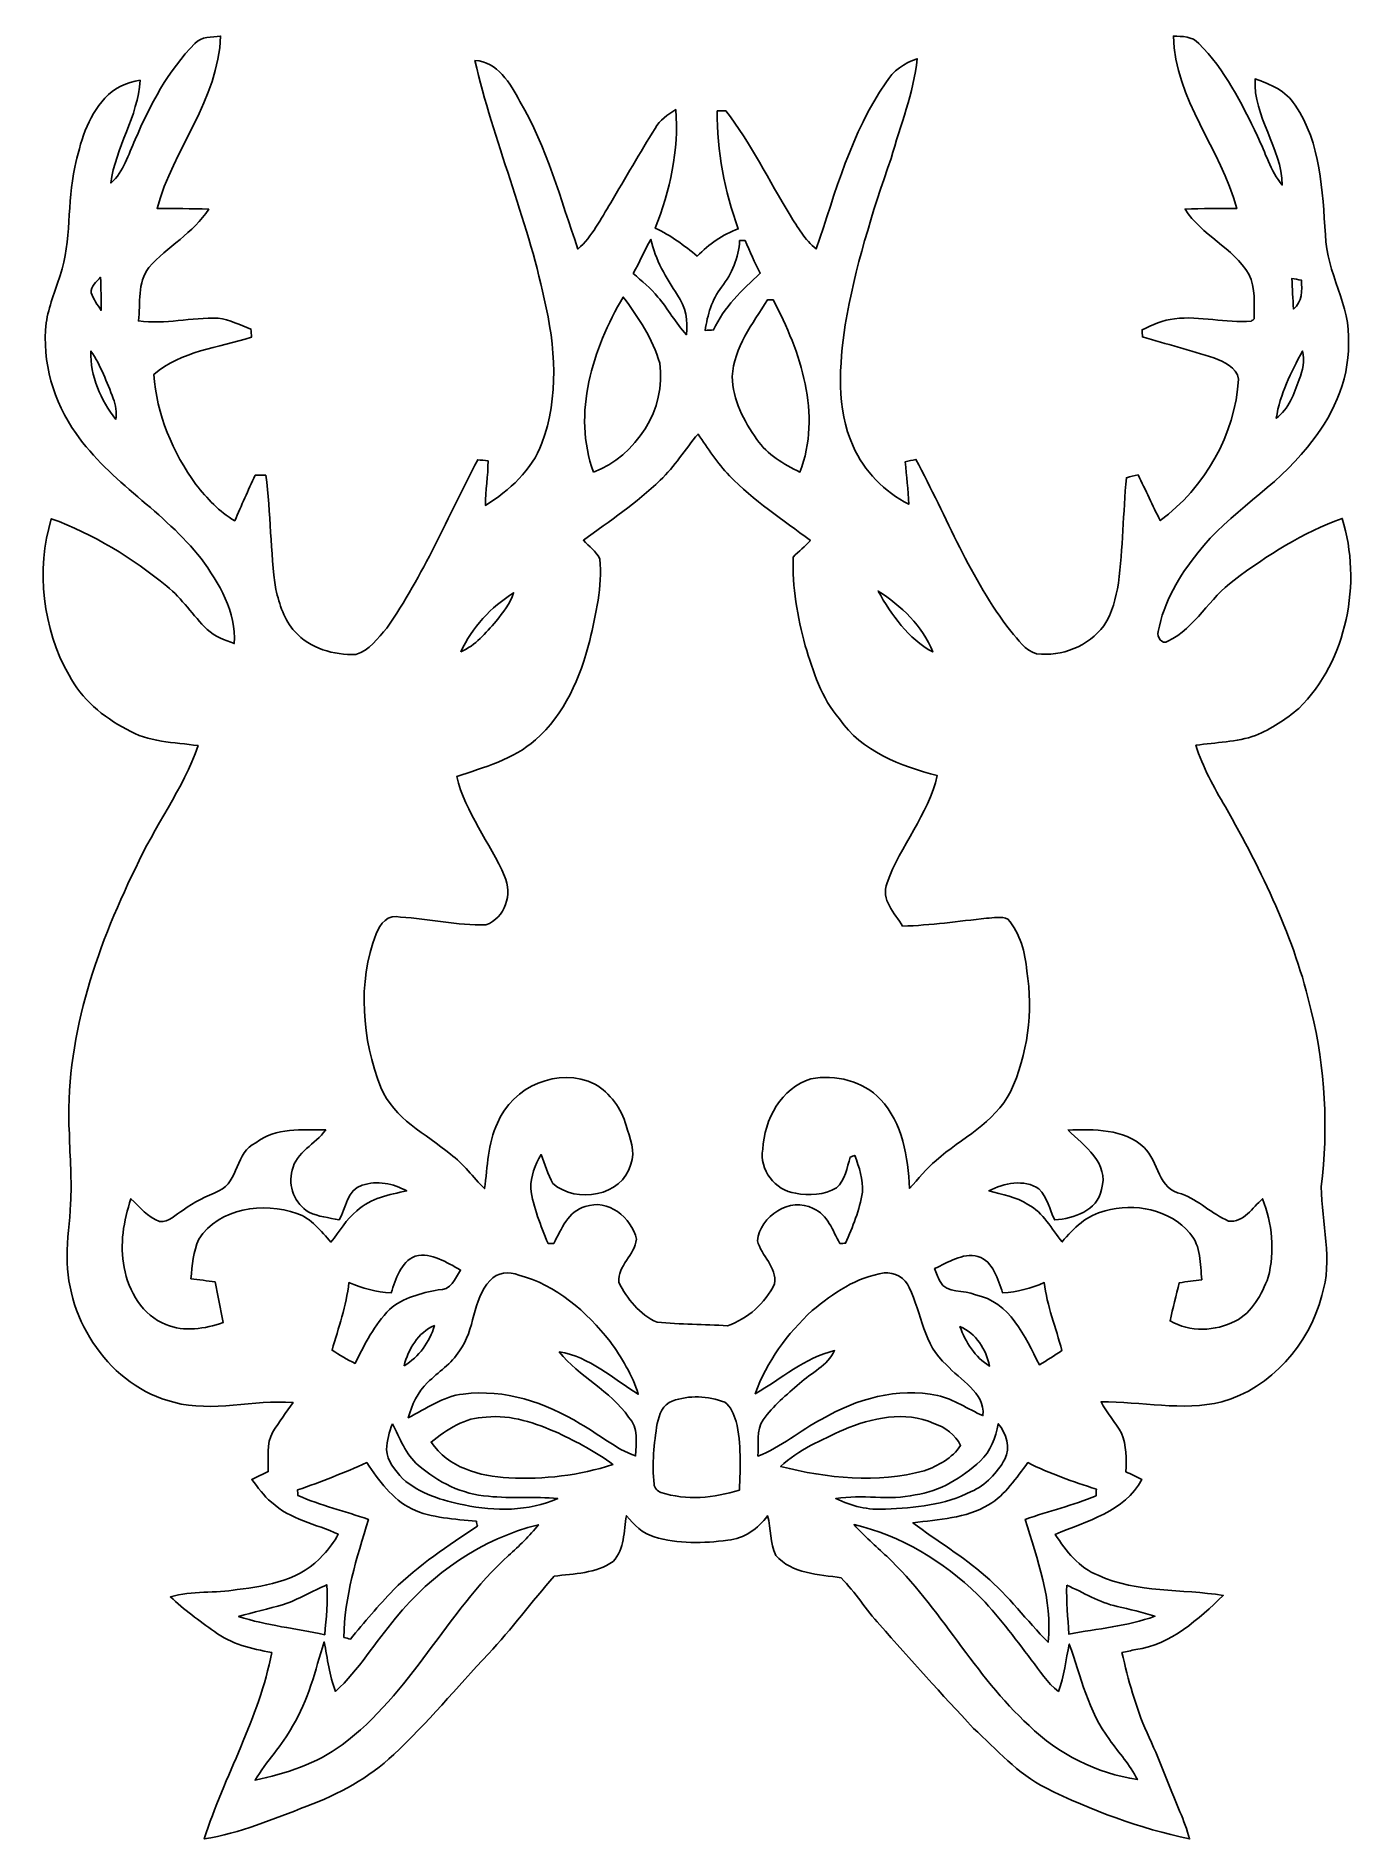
# Model space of a CAD drawing. Header units: centimetres. Extents: x -10.4 to 11, y -14.7 to 14.2.
import ezdxf

# ---------------------------------------------------------------- set-up
doc = ezdxf.new("R2010")
doc.units = ezdxf.units.CM
doc.header["$MEASUREMENT"] = 0
doc.layers.add('Layer 1', color=7, linetype='Continuous')

msp = doc.modelspace()

# ---------------------------------------------------------------- linework, layer by layer
at = {"layer": 'Layer 1', "color": 251}
for points, knots in [([(-7.8038, 14.11993), (-7.69902, 14.23529), (-7.53322, 14.21765), (-7.3914, 14.23917), (-7.3914, 14.23917), (-7.42562, 13.21894), (-8.15234, 12.42307), (-8.4134, 11.4681), (-8.4134, 11.4681), (-8.13647, 11.46634), (-7.85918, 11.4681), (-7.58225, 11.45611), (-7.58225, 11.45611), (-7.8299, 11.07616), (-8.24477, 10.8525), (-8.54428, 10.51983), (-8.54428, 10.51983), (-8.73372, 10.27783), (-8.67551, 9.9441), (-8.71149, 9.66011), (-8.71149, 9.66011), (-8.28463, 9.60437), (-7.85777, 9.71762), (-7.43091, 9.70633), (-7.43091, 9.70633), (-7.2457, 9.67775), (-7.07672, 9.5952), (-6.9028, 9.53029), (-6.9028, 9.53029), (-6.89998, 9.48761), (-6.89716, 9.44457), (-6.89434, 9.40153), (-6.89434, 9.40153), (-7.42491, 9.22091), (-8.02499, 9.18563), (-8.46349, 8.80039), (-8.46349, 8.80039), (-8.42504, 8.15904), (-8.15728, 7.54874), (-7.78828, 7.03051), (-7.78828, 7.03051), (-7.60765, 6.81179), (-7.41539, 6.58918), (-7.16386, 6.44984), (-7.16386, 6.44984), (-7.05414, 6.69325), (-6.95254, 6.94055), (-6.83331, 7.17973), (-6.83331, 7.17973), (-6.77757, 7.18009), (-6.72147, 7.18044), (-6.66503, 7.18079), (-6.66503, 7.18079), (-6.57966, 6.5719), (-6.59624, 5.95313), (-6.50381, 5.34494), (-6.50381, 5.34494), (-6.44349, 5.10469), (-6.36976, 4.85387), (-6.19725, 4.66725), (-6.19725, 4.66725), (-5.95313, 4.39526), (-5.57142, 4.28519), (-5.21511, 4.30177), (-5.21511, 4.30177), (-4.9971, 4.35892), (-4.86516, 4.566), (-4.72158, 4.72264), (-4.72158, 4.72264), (-4.13103, 5.56542), (-3.73592, 6.52216), (-3.25861, 7.4295), (-3.25861, 7.4295), (-3.20322, 7.42386), (-3.14784, 7.41786), (-3.09245, 7.41151), (-3.09245, 7.41151), (-3.08716, 7.17197), (-3.13796, 6.93561), (-3.13373, 6.69607), (-3.13373, 6.69607), (-2.74743, 6.93526), (-2.38795, 7.25946), (-2.22568, 7.69479), (-2.22568, 7.69479), (-1.95227, 8.4388), (-2.00695, 9.25689), (-2.19004, 10.01536), (-2.19004, 10.01536), (-2.46415, 11.32029), (-3.00531, 12.54831), (-3.30341, 13.84653), (-3.30341, 13.84653), (-2.93829, 13.83383), (-2.73403, 13.47152), (-2.57916, 13.18824), (-2.57916, 13.18824), (-2.1463, 12.45023), (-1.92793, 11.61732), (-1.64677, 10.81617), (-1.64677, 10.81617), (-1.4164, 11.02007), (-1.27988, 11.30194), (-1.11901, 11.55841), (-1.11901, 11.55841), (-0.88653, 11.95987), (-0.64946, 12.35922), (-0.40675, 12.75468), (-0.40675, 12.75468), (-0.33479, 12.89262), (-0.20144, 12.97587), (-0.07373, 13.05631), (-0.07373, 13.05631), (-0.01976, 12.40508), (-0.17004, 11.7542), (-0.40393, 11.14989), (-0.40393, 11.14989), (-0.15487, 11.04089), (0.06032, 10.8712), (0.27199, 10.70363), (0.27199, 10.70363), (0.45967, 10.89448), (0.6791, 11.04759), (0.93133, 11.14072), (0.93133, 11.14072), (0.70838, 11.74609), (0.58279, 12.38956), (0.59302, 13.03584), (0.59302, 13.03584), (0.62759, 13.0362), (0.69638, 13.0369), (0.7306, 13.03726), (0.7306, 13.03726), (1.13594, 12.51867), (1.42169, 11.92071), (1.76318, 11.36086), (1.76318, 11.36086), (1.88383, 11.16683), (2.00237, 10.96433), (2.18228, 10.81793), (2.18228, 10.81793), (2.49696, 11.72916), (2.74426, 12.68906), (3.30412, 13.48987), (3.30412, 13.48987), (3.41418, 13.67966), (3.60151, 13.80949), (3.80859, 13.87334), (3.80859, 13.87334), (3.74862, 13.3223), (3.53377, 12.80372), (3.38667, 12.27279), (3.38667, 12.27279), (3.08187, 11.39896), (2.80564, 10.51066), (2.64795, 9.59697), (2.64795, 9.59697), (2.55834, 8.95103), (2.49978, 8.25923), (2.77812, 7.64787), (2.77812, 7.64787), (2.95028, 7.24288), (3.2826, 6.9148), (3.67136, 6.71407), (3.67136, 6.71407), (3.66042, 6.94231), (3.63749, 7.1695), (3.6135, 7.39634), (3.6135, 7.39634), (3.67065, 7.40939), (3.7278, 7.42209), (3.78566, 7.43409), (3.78566, 7.43409), (4.28166, 6.50804), (4.66055, 5.51074), (5.30931, 4.67431), (5.30931, 4.67431), (5.43384, 4.54484), (5.53755, 4.35398), (5.72664, 4.312), (5.72664, 4.312), (6.13163, 4.26014), (6.56167, 4.43159), (6.80614, 4.76179), (6.80614, 4.76179), (6.94831, 4.96217), (6.99699, 5.20912), (7.04356, 5.44513), (7.04356, 5.44513), (7.11306, 6.00781), (7.11659, 6.57648), (7.17056, 7.14058), (7.17056, 7.14058), (7.2323, 7.1561), (7.29439, 7.17162), (7.35683, 7.18644), (7.35683, 7.18644), (7.4803, 6.94302), (7.58719, 6.69184), (7.71454, 6.45054), (7.71454, 6.45054), (8.42927, 6.985), (8.9214, 7.83026), (8.97184, 8.72631), (8.97184, 8.72631), (8.94292, 8.92034), (8.73407, 8.99795), (8.57779, 9.06674), (8.57779, 9.06674), (8.19714, 9.18774), (7.81121, 9.29111), (7.42809, 9.404), (7.42809, 9.404), (7.42632, 9.43222), (7.4228, 9.48937), (7.42068, 9.51794), (7.42068, 9.51794), (7.58825, 9.59485), (7.75617, 9.67775), (7.9435, 9.69539), (7.9435, 9.69539), (8.35519, 9.74654), (8.76441, 9.62096), (9.17787, 9.65623), (9.17787, 9.65623), (9.18916, 9.66576), (9.21173, 9.68446), (9.22302, 9.69398), (9.22302, 9.69398), (9.22373, 9.93246), (9.25019, 10.1914), (9.13941, 10.41153), (9.13941, 10.41153), (8.8833, 10.84016), (8.3753, 11.03665), (8.11318, 11.45752), (8.11318, 11.45752), (8.38941, 11.46916), (8.66669, 11.4681), (8.94362, 11.46634), (8.94362, 11.46634), (8.69209, 12.42413), (7.94985, 13.21752), (7.92551, 14.23846), (7.92551, 14.23846), (8.06556, 14.23388), (8.23207, 14.23564), (8.33332, 14.12028), (8.33332, 14.12028), (8.75101, 13.69942), (9.02511, 13.16249), (9.27559, 12.63086), (9.27559, 12.63086), (9.40611, 12.36768), (9.48231, 12.07276), (9.67387, 11.84346), (9.67387, 11.84346), (9.66752, 12.44706), (9.20468, 12.9413), (9.2389, 13.55019), (9.2389, 13.55019), (9.48408, 13.46659), (9.73631, 13.35722), (9.88166, 13.12827), (9.88166, 13.12827), (10.2997, 12.52044), (10.3184, 11.75138), (10.37026, 11.04265), (10.37026, 11.04265), (10.38119, 10.43658), (10.78195, 9.90917), (10.73926, 9.29605), (10.73926, 9.29605), (10.74984, 8.67939), (10.46586, 8.09696), (10.07886, 7.63199), (10.07886, 7.63199), (9.57227, 6.98606), (8.82544, 6.58072), (8.31815, 5.93478), (8.31815, 5.93478), (8.01934, 5.56472), (7.76711, 5.14209), (7.68138, 4.66831), (7.68138, 4.66831), (7.65881, 4.57976), (7.73889, 4.45135), (7.83661, 4.51309), (7.83661, 4.51309), (8.28604, 4.72793), (8.5023, 5.21123), (8.90023, 5.4924), (8.90023, 5.4924), (9.43363, 5.89527), (10.00725, 6.25898), (10.63907, 6.48723), (10.63907, 6.48723), (10.95622, 5.4423), (10.72162, 4.21323), (9.93987, 3.43041), (9.93987, 3.43041), (9.73067, 3.25508), (9.49889, 3.10303), (9.24666, 2.99826), (9.24666, 2.99826), (8.93974, 2.88749), (8.60778, 2.88925), (8.28851, 2.84021), (8.28851, 2.84021), (8.39329, 2.48779), (8.57744, 2.16606), (8.76088, 1.84961), (8.76088, 1.84961), (9.34791, 0.81739), (9.87496, -0.26529), (10.1413, -1.4291), (10.1413, -1.4291), (10.36884, -2.35091), (10.41753, -3.31505), (10.30252, -4.25697), (10.30252, -4.25697), (10.30358, -4.83764), (10.49549, -5.43419), (10.31028, -6.00357), (10.31028, -6.00357), (10.10708, -6.7945), (9.49854, -7.48453), (8.7055, -7.71419), (8.7055, -7.71419), (8.06556, -7.86377), (7.40833, -7.71031), (6.76169, -7.71102), (6.76169, -7.71102), (6.85377, -7.89093), (6.991, -8.04157), (7.09083, -8.2169), (7.09083, -8.2169), (7.1695, -8.41234), (7.17867, -8.62824), (7.15857, -8.83603), (7.15857, -8.83603), (7.24464, -8.87589), (7.33072, -8.91646), (7.41645, -8.95809), (7.41645, -8.95809), (7.14904, -9.48373), (6.52604, -9.62625), (6.0265, -9.8425), (6.0265, -9.8425), (6.20007, -10.11308), (6.40644, -10.37943), (6.71724, -10.50043), (6.71724, -10.50043), (7.34624, -10.78724), (8.06027, -10.71386), (8.72737, -10.82463), (8.72737, -10.82463), (8.32697, -11.2014), (7.88987, -11.61803), (7.31908, -11.69353), (7.31908, -11.69353), (7.24535, -11.70975), (7.17162, -11.72563), (7.09789, -11.7415), (7.09789, -11.7415), (7.20231, -12.1793), (7.31414, -12.61921), (7.50252, -13.02985), (7.50252, -13.02985), (7.69408, -13.44718), (7.85107, -13.87898), (8.03099, -14.30161), (8.03099, -14.30161), (8.09096, -14.44378), (8.14423, -14.58877), (8.18515, -14.73764), (8.18515, -14.73764), (7.38399, -14.56796), (6.60576, -14.2815), (5.87234, -13.91779), (5.87234, -13.91779), (5.41726, -13.68989), (5.08388, -13.2969), (4.71417, -12.96), (4.71417, -12.96), (4.19911, -12.41601), (3.70205, -11.85545), (3.20393, -11.29559), (3.20393, -11.29559), (2.98556, -11.0557), (2.8127, -10.77454), (2.58586, -10.54347), (2.58586, -10.54347), (2.22638, -10.48068), (1.79423, -10.47926), (1.53353, -10.1794), (1.53353, -10.1794), (1.43545, -9.98291), (1.46332, -9.75113), (1.40194, -9.54299), (1.40194, -9.54299), (1.24848, -9.75113), (1.02588, -9.90917), (0.762, -9.93704), (0.762, -9.93704), (0.37042, -9.98467), (-0.04022, -10.00196), (-0.42157, -9.88131), (-0.42157, -9.88131), (-0.60607, -9.82733), (-0.74718, -9.68693), (-0.86642, -9.54229), (-0.86642, -9.54229), (-0.91264, -9.79064), (-0.89464, -10.07921), (-1.08056, -10.27712), (-1.08056, -10.27712), (-1.35643, -10.4715), (-1.70744, -10.47256), (-2.02883, -10.51525), (-2.02883, -10.51525), (-2.38972, -10.92482), (-2.71286, -11.36685), (-3.08645, -11.76514), (-3.08645, -11.76514), (-3.59657, -12.30171), (-4.06859, -12.87533), (-4.60904, -13.38298), (-4.60904, -13.38298), (-5.00592, -13.75798), (-5.49628, -14.01833), (-6.00322, -14.21271), (-6.00322, -14.21271), (-6.54403, -14.41203), (-7.0806, -14.64874), (-7.65351, -14.73659), (-7.65351, -14.73659), (-7.33072, -13.72553), (-6.76945, -12.79419), (-6.56943, -11.74362), (-6.56943, -11.74362), (-6.89046, -11.67977), (-7.22524, -11.60709), (-7.48983, -11.40284), (-7.48983, -11.40284), (-7.73606, -11.23139), (-7.97948, -11.05359), (-8.1975, -10.84686), (-8.1975, -10.84686), (-7.84895, -10.74526), (-7.47854, -10.79077), (-7.12294, -10.72974), (-7.12294, -10.72974), (-6.62869, -10.67012), (-6.08118, -10.56852), (-5.7404, -10.17023), (-5.7404, -10.17023), (-5.64339, -10.07322), (-5.56719, -9.95856), (-5.4991, -9.84038), (-5.4991, -9.84038), (-5.85823, -9.67176), (-6.27486, -9.60508), (-6.57331, -9.32533), (-6.57331, -9.32533), (-6.69784, -9.22232), (-6.79238, -9.08861), (-6.88975, -8.96126), (-6.88975, -8.96126), (-6.80261, -8.91752), (-6.71477, -8.87554), (-6.62658, -8.83426), (-6.62658, -8.83426), (-6.6167, -8.62189), (-6.66256, -8.38764), (-6.55003, -8.19467), (-6.55003, -8.19467), (-6.45089, -8.03204), (-6.33659, -7.87964), (-6.22688, -7.72442), (-6.22688, -7.72442), (-6.86364, -7.66974), (-7.51593, -7.88882), (-8.14246, -7.71984), (-8.14246, -7.71984), (-9.16552, -7.4616), (-9.86825, -6.4135), (-9.85696, -5.38057), (-9.85696, -5.38057), (-9.86931, -5.09588), (-9.81075, -4.81542), (-9.80193, -4.53214), (-9.80193, -4.53214), (-9.78076, -4.15572), (-9.81287, -3.78001), (-9.82274, -3.40431), (-9.82274, -3.40431), (-9.90106, -1.91347), (-9.40647, -0.46179), (-8.76088, 0.86148), (-8.76088, 0.86148), (-8.45749, 1.53564), (-7.99359, 2.13078), (-7.753, 2.83422), (-7.753, 2.83422), (-8.13929, 2.89172), (-8.55804, 2.88537), (-8.90199, 3.09668), (-8.90199, 3.09668), (-9.28017, 3.29671), (-9.62836, 3.58316), (-9.82804, 3.96769), (-9.82804, 3.96769), (-10.2556, 4.71946), (-10.35791, 5.65397), (-10.11273, 6.48229), (-10.11273, 6.48229), (-9.43469, 6.23817), (-8.81451, 5.84835), (-8.25606, 5.39715), (-8.25606, 5.39715), (-8.00841, 5.19606), (-7.83237, 4.92619), (-7.60977, 4.70076), (-7.60977, 4.70076), (-7.48524, 4.5907), (-7.32437, 4.53214), (-7.17056, 4.47428), (-7.17056, 4.47428), (-7.13811, 4.98193), (-7.41574, 5.44654), (-7.70537, 5.84059), (-7.70537, 5.84059), (-8.28922, 6.59412), (-9.16728, 7.06543), (-9.71515, 7.85283), (-9.71515, 7.85283), (-10.08098, 8.36154), (-10.26689, 9.00324), (-10.19457, 9.62872), (-10.19457, 9.62872), (-10.15859, 9.8933), (-10.0457, 10.13742), (-9.97232, 10.39213), (-9.97232, 10.39213), (-9.77971, 10.9534), (-9.86437, 11.55806), (-9.73455, 12.13097), (-9.73455, 12.13097), (-9.64636, 12.52467), (-9.53594, 12.93707), (-9.25124, 13.23869), (-9.25124, 13.23869), (-9.11225, 13.40732), (-8.89776, 13.49375), (-8.68645, 13.52832), (-8.68645, 13.52832), (-8.71573, 12.94377), (-9.08509, 12.45129), (-9.15458, 11.87732), (-9.15458, 11.87732), (-8.94503, 12.05724), (-8.87801, 12.33558), (-8.76265, 12.57512), (-8.76265, 12.57512), (-8.52629, 13.13427), (-8.23383, 13.68496), (-7.8038, 14.11993), (-7.8038, 14.11993), (-7.8038, 14.11993), (-7.8038, 14.11993), (-7.8038, 14.11993)], [0, 0, 0, 0, 0.00694444, 0.00694444, 0.00694444, 0.00694444, 0.01388889, 0.01388889, 0.01388889, 0.01388889, 0.02083333, 0.02083333, 0.02083333, 0.02083333, 0.02777778, 0.02777778, 0.02777778, 0.02777778, 0.03472222, 0.03472222, 0.03472222, 0.03472222, 0.04166667, 0.04166667, 0.04166667, 0.04166667, 0.04861111, 0.04861111, 0.04861111, 0.04861111, 0.05555556, 0.05555556, 0.05555556, 0.05555556, 0.0625, 0.0625, 0.0625, 0.0625, 0.06944444, 0.06944444, 0.06944444, 0.06944444, 0.07638889, 0.07638889, 0.07638889, 0.07638889, 0.08333333, 0.08333333, 0.08333333, 0.08333333, 0.09027778, 0.09027778, 0.09027778, 0.09027778, 0.09722222, 0.09722222, 0.09722222, 0.09722222, 0.10416667, 0.10416667, 0.10416667, 0.10416667, 0.11111111, 0.11111111, 0.11111111, 0.11111111, 0.11805556, 0.11805556, 0.11805556, 0.11805556, 0.125, 0.125, 0.125, 0.125, 0.13194444, 0.13194444, 0.13194444, 0.13194444, 0.13888889, 0.13888889, 0.13888889, 0.13888889, 0.14583333, 0.14583333, 0.14583333, 0.14583333, 0.15277778, 0.15277778, 0.15277778, 0.15277778, 0.15972222, 0.15972222, 0.15972222, 0.15972222, 0.16666667, 0.16666667, 0.16666667, 0.16666667, 0.17361111, 0.17361111, 0.17361111, 0.17361111, 0.18055556, 0.18055556, 0.18055556, 0.18055556, 0.1875, 0.1875, 0.1875, 0.1875, 0.19444444, 0.19444444, 0.19444444, 0.19444444, 0.20138889, 0.20138889, 0.20138889, 0.20138889, 0.20833333, 0.20833333, 0.20833333, 0.20833333, 0.21527778, 0.21527778, 0.21527778, 0.21527778, 0.22222222, 0.22222222, 0.22222222, 0.22222222, 0.22916667, 0.22916667, 0.22916667, 0.22916667, 0.23611111, 0.23611111, 0.23611111, 0.23611111, 0.24305556, 0.24305556, 0.24305556, 0.24305556, 0.25, 0.25, 0.25, 0.25, 0.25694444, 0.25694444, 0.25694444, 0.25694444, 0.26388889, 0.26388889, 0.26388889, 0.26388889, 0.27083333, 0.27083333, 0.27083333, 0.27083333, 0.27777778, 0.27777778, 0.27777778, 0.27777778, 0.28472222, 0.28472222, 0.28472222, 0.28472222, 0.29166667, 0.29166667, 0.29166667, 0.29166667, 0.29861111, 0.29861111, 0.29861111, 0.29861111, 0.30555556, 0.30555556, 0.30555556, 0.30555556, 0.3125, 0.3125, 0.3125, 0.3125, 0.31944444, 0.31944444, 0.31944444, 0.31944444, 0.32638889, 0.32638889, 0.32638889, 0.32638889, 0.33333333, 0.33333333, 0.33333333, 0.33333333, 0.34027778, 0.34027778, 0.34027778, 0.34027778, 0.34722222, 0.34722222, 0.34722222, 0.34722222, 0.35416667, 0.35416667, 0.35416667, 0.35416667, 0.36111111, 0.36111111, 0.36111111, 0.36111111, 0.36805556, 0.36805556, 0.36805556, 0.36805556, 0.375, 0.375, 0.375, 0.375, 0.38194444, 0.38194444, 0.38194444, 0.38194444, 0.38888889, 0.38888889, 0.38888889, 0.38888889, 0.39583333, 0.39583333, 0.39583333, 0.39583333, 0.40277778, 0.40277778, 0.40277778, 0.40277778, 0.40972222, 0.40972222, 0.40972222, 0.40972222, 0.41666667, 0.41666667, 0.41666667, 0.41666667, 0.42361111, 0.42361111, 0.42361111, 0.42361111, 0.43055556, 0.43055556, 0.43055556, 0.43055556, 0.4375, 0.4375, 0.4375, 0.4375, 0.44444444, 0.44444444, 0.44444444, 0.44444444, 0.45138889, 0.45138889, 0.45138889, 0.45138889, 0.45833333, 0.45833333, 0.45833333, 0.45833333, 0.46527778, 0.46527778, 0.46527778, 0.46527778, 0.47222222, 0.47222222, 0.47222222, 0.47222222, 0.47916667, 0.47916667, 0.47916667, 0.47916667, 0.48611111, 0.48611111, 0.48611111, 0.48611111, 0.49305556, 0.49305556, 0.49305556, 0.49305556, 0.5, 0.5, 0.5, 0.5, 0.50694444, 0.50694444, 0.50694444, 0.50694444, 0.51388889, 0.51388889, 0.51388889, 0.51388889, 0.52083333, 0.52083333, 0.52083333, 0.52083333, 0.52777778, 0.52777778, 0.52777778, 0.52777778, 0.53472222, 0.53472222, 0.53472222, 0.53472222, 0.54166667, 0.54166667, 0.54166667, 0.54166667, 0.54861111, 0.54861111, 0.54861111, 0.54861111, 0.55555556, 0.55555556, 0.55555556, 0.55555556, 0.5625, 0.5625, 0.5625, 0.5625, 0.56944444, 0.56944444, 0.56944444, 0.56944444, 0.57638889, 0.57638889, 0.57638889, 0.57638889, 0.58333333, 0.58333333, 0.58333333, 0.58333333, 0.59027778, 0.59027778, 0.59027778, 0.59027778, 0.59722222, 0.59722222, 0.59722222, 0.59722222, 0.60416667, 0.60416667, 0.60416667, 0.60416667, 0.61111111, 0.61111111, 0.61111111, 0.61111111, 0.61805556, 0.61805556, 0.61805556, 0.61805556, 0.625, 0.625, 0.625, 0.625, 0.63194444, 0.63194444, 0.63194444, 0.63194444, 0.63888889, 0.63888889, 0.63888889, 0.63888889, 0.64583333, 0.64583333, 0.64583333, 0.64583333, 0.65277778, 0.65277778, 0.65277778, 0.65277778, 0.65972222, 0.65972222, 0.65972222, 0.65972222, 0.66666667, 0.66666667, 0.66666667, 0.66666667, 0.67361111, 0.67361111, 0.67361111, 0.67361111, 0.68055556, 0.68055556, 0.68055556, 0.68055556, 0.6875, 0.6875, 0.6875, 0.6875, 0.69444444, 0.69444444, 0.69444444, 0.69444444, 0.70138889, 0.70138889, 0.70138889, 0.70138889, 0.70833333, 0.70833333, 0.70833333, 0.70833333, 0.71527778, 0.71527778, 0.71527778, 0.71527778, 0.72222222, 0.72222222, 0.72222222, 0.72222222, 0.72916667, 0.72916667, 0.72916667, 0.72916667, 0.73611111, 0.73611111, 0.73611111, 0.73611111, 0.74305556, 0.74305556, 0.74305556, 0.74305556, 0.75, 0.75, 0.75, 0.75, 0.75694444, 0.75694444, 0.75694444, 0.75694444, 0.76388889, 0.76388889, 0.76388889, 0.76388889, 0.77083333, 0.77083333, 0.77083333, 0.77083333, 0.77777778, 0.77777778, 0.77777778, 0.77777778, 0.78472222, 0.78472222, 0.78472222, 0.78472222, 0.79166667, 0.79166667, 0.79166667, 0.79166667, 0.79861111, 0.79861111, 0.79861111, 0.79861111, 0.80555556, 0.80555556, 0.80555556, 0.80555556, 0.8125, 0.8125, 0.8125, 0.8125, 0.81944444, 0.81944444, 0.81944444, 0.81944444, 0.82638889, 0.82638889, 0.82638889, 0.82638889, 0.83333333, 0.83333333, 0.83333333, 0.83333333, 0.84027778, 0.84027778, 0.84027778, 0.84027778, 0.84722222, 0.84722222, 0.84722222, 0.84722222, 0.85416667, 0.85416667, 0.85416667, 0.85416667, 0.86111111, 0.86111111, 0.86111111, 0.86111111, 0.86805556, 0.86805556, 0.86805556, 0.86805556, 0.875, 0.875, 0.875, 0.875, 0.88194444, 0.88194444, 0.88194444, 0.88194444, 0.88888889, 0.88888889, 0.88888889, 0.88888889, 0.89583333, 0.89583333, 0.89583333, 0.89583333, 0.90277778, 0.90277778, 0.90277778, 0.90277778, 0.90972222, 0.90972222, 0.90972222, 0.90972222, 0.91666667, 0.91666667, 0.91666667, 0.91666667, 0.92361111, 0.92361111, 0.92361111, 0.92361111, 0.93055556, 0.93055556, 0.93055556, 0.93055556, 0.9375, 0.9375, 0.9375, 0.9375, 0.94444444, 0.94444444, 0.94444444, 0.94444444, 0.95138889, 0.95138889, 0.95138889, 0.95138889, 0.95833333, 0.95833333, 0.95833333, 0.95833333, 0.96527778, 0.96527778, 0.96527778, 0.96527778, 0.97222222, 0.97222222, 0.97222222, 0.97222222, 0.97916667, 0.97916667, 0.97916667, 0.97916667, 0.98611111, 0.98611111, 0.98611111, 0.98611111, 1, 1, 1, 1]), ([(-0.75847, 10.42247), (-0.62159, 10.30182), (-0.47519, 10.18963), (-0.36301, 10.04394), (-0.36301, 10.04394), (-0.19332, 9.85449), (-0.07796, 9.62413), (0.09631, 9.43857), (0.09631, 9.43857), (0.12488, 9.65835), (0.08502, 9.89365), (-0.04586, 10.07604), (-0.04586, 10.07604), (-0.22931, 10.35297), (-0.40499, 10.64119), (-0.47272, 10.97104), (-0.47272, 10.97104), (-0.58314, 10.79606), (-0.65546, 10.60132), (-0.75847, 10.42247), (-0.75847, 10.42247), (-0.75847, 10.42247), (-0.75847, 10.42247), (-0.75847, 10.42247)], [0, 0, 0, 0, 0.14285714, 0.14285714, 0.14285714, 0.14285714, 0.28571429, 0.28571429, 0.28571429, 0.28571429, 0.42857143, 0.42857143, 0.42857143, 0.42857143, 0.57142857, 0.57142857, 0.57142857, 0.57142857, 0.71428571, 0.71428571, 0.71428571, 0.71428571, 1, 1, 1, 1]), ([(0.95109, 10.95163), (0.94015, 10.67435), (0.82938, 10.42141), (0.66252, 10.20304), (0.66252, 10.20304), (0.50306, 10.00266), (0.4385, 9.75536), (0.39582, 9.50807), (0.39582, 9.50807), (0.44097, 9.51054), (0.48648, 9.51265), (0.53234, 9.51512), (0.53234, 9.51512), (0.69674, 9.88025), (0.99519, 10.15788), (1.28305, 10.4267), (1.28305, 10.4267), (1.19239, 10.59744), (1.1176, 10.7763), (1.04034, 10.95375), (1.04034, 10.95375), (1.01812, 10.95304), (0.97331, 10.95234), (0.95109, 10.95163), (0.95109, 10.95163), (0.95109, 10.95163), (0.95109, 10.95163), (0.95109, 10.95163)], [0, 0, 0, 0, 0.125, 0.125, 0.125, 0.125, 0.25, 0.25, 0.25, 0.25, 0.375, 0.375, 0.375, 0.375, 0.5, 0.5, 0.5, 0.5, 0.625, 0.625, 0.625, 0.625, 0.75, 0.75, 0.75, 0.75, 1, 1, 1, 1]), ([(-9.47173, 10.10991), (-9.43575, 10.00866), (-9.36978, 9.92117), (-9.31228, 9.83086), (-9.31228, 9.83086), (-9.30769, 10.0076), (-9.31545, 10.18505), (-9.32004, 10.36144), (-9.32004, 10.36144), (-9.38389, 10.28982), (-9.48725, 10.21927), (-9.47173, 10.10991), (-9.47173, 10.10991), (-9.47173, 10.10991), (-9.47173, 10.10991), (-9.47173, 10.10991)], [0, 0, 0, 0, 0.2, 0.2, 0.2, 0.2, 0.4, 0.4, 0.4, 0.4, 0.6, 0.6, 0.6, 0.6, 1, 1, 1, 1]), ([(9.83121, 10.34274), (9.83686, 10.17905), (9.84532, 10.01536), (9.85732, 9.85132), (9.85732, 9.85132), (9.99525, 9.96915), (9.99807, 10.14871), (9.9822, 10.31734), (9.9822, 10.31734), (9.9314, 10.32581), (9.88131, 10.33462), (9.83121, 10.34274), (9.83121, 10.34274), (9.83121, 10.34274), (9.83121, 10.34274), (9.83121, 10.34274)], [0, 0, 0, 0, 0.2, 0.2, 0.2, 0.2, 0.4, 0.4, 0.4, 0.4, 0.6, 0.6, 0.6, 0.6, 1, 1, 1, 1]), ([(-1.39735, 7.22877), (-0.71438, 7.49194), (-0.22013, 8.24724), (-0.33196, 8.98137), (-0.33196, 8.98137), (-0.44626, 9.37189), (-0.67628, 9.72256), (-0.91969, 10.04429), (-0.91969, 10.04429), (-1.41041, 9.20856), (-1.74131, 8.18303), (-1.39735, 7.22877), (-1.39735, 7.22877), (-1.39735, 7.22877), (-1.39735, 7.22877), (-1.39735, 7.22877)], [0, 0, 0, 0, 0.2, 0.2, 0.2, 0.2, 0.4, 0.4, 0.4, 0.4, 0.6, 0.6, 0.6, 0.6, 1, 1, 1, 1]), ([(1.39876, 9.99878), (1.16205, 9.6139), (0.86184, 9.23678), (0.83361, 8.76582), (0.83361, 8.76582), (0.83503, 8.39329), (1.02482, 8.05392), (1.22908, 7.75547), (1.22908, 7.75547), (1.39771, 7.50923), (1.66017, 7.35894), (1.92229, 7.23053), (1.92229, 7.23053), (2.27577, 8.15622), (1.93534, 9.16587), (1.4919, 9.99737), (1.4919, 9.99737), (1.46861, 9.99772), (1.42205, 9.99843), (1.39876, 9.99878), (1.39876, 9.99878), (1.39876, 9.99878), (1.39876, 9.99878), (1.39876, 9.99878)], [0, 0, 0, 0, 0.14285714, 0.14285714, 0.14285714, 0.14285714, 0.28571429, 0.28571429, 0.28571429, 0.28571429, 0.42857143, 0.42857143, 0.42857143, 0.42857143, 0.57142857, 0.57142857, 0.57142857, 0.57142857, 0.71428571, 0.71428571, 0.71428571, 0.71428571, 1, 1, 1, 1]), ([(-9.07521, 8.07473), (-9.06498, 8.18938), (-9.07239, 8.30686), (-9.11648, 8.41446), (-9.11648, 8.41446), (-9.21985, 8.67551), (-9.31686, 8.94362), (-9.47632, 9.17716), (-9.47632, 9.17716), (-9.49008, 8.77252), (-9.32004, 8.388), (-9.07521, 8.07473), (-9.07521, 8.07473), (-9.07521, 8.07473), (-9.07521, 8.07473), (-9.07521, 8.07473)], [0, 0, 0, 0, 0.2, 0.2, 0.2, 0.2, 0.4, 0.4, 0.4, 0.4, 0.6, 0.6, 0.6, 0.6, 1, 1, 1, 1]), ([(10.0016, 9.17681), (9.81675, 8.83814), (9.6393, 8.48148), (9.57792, 8.09731), (9.57792, 8.09731), (9.78253, 8.24336), (9.86508, 8.49418), (9.94727, 8.71926), (9.94727, 8.71926), (10.00866, 8.86319), (10.03335, 9.02264), (10.0016, 9.17681), (10.0016, 9.17681), (10.0016, 9.17681), (10.0016, 9.17681), (10.0016, 9.17681)], [0, 0, 0, 0, 0.2, 0.2, 0.2, 0.2, 0.4, 0.4, 0.4, 0.4, 0.6, 0.6, 0.6, 0.6, 1, 1, 1, 1]), ([(-0.32632, 7.0993), (-0.70132, 6.73488), (-1.13665, 6.44207), (-1.55893, 6.13657), (-1.55893, 6.13657), (-1.47108, 6.03603), (-1.35008, 5.95842), (-1.29505, 5.83318), (-1.29505, 5.83318), (-1.25448, 5.38939), (-1.35855, 4.95194), (-1.45697, 4.52261), (-1.45697, 4.52261), (-1.61043, 3.93206), (-1.85914, 3.33728), (-2.32833, 2.92735), (-2.32833, 2.92735), (-2.68605, 2.61373), (-3.15595, 2.48708), (-3.59586, 2.33751), (-3.59586, 2.33751), (-3.45546, 1.75366), (-3.06317, 1.27811), (-2.82575, 0.73519), (-2.82575, 0.73519), (-2.6924, 0.4505), (-2.81799, 0.06385), (-3.12632, -0.04551), (-3.12632, -0.04551), (-3.58775, -0.05962), (-4.04001, 0.05362), (-4.49933, 0.07726), (-4.49933, 0.07726), (-4.69653, 0.13511), (-4.83553, -0.02963), (-4.89056, -0.19156), (-4.89056, -0.19156), (-5.19783, -0.98284), (-5.11563, -1.88136), (-4.81365, -2.661), (-4.81365, -2.661), (-4.60693, -3.16442), (-4.09116, -3.40289), (-3.69676, -3.73309), (-3.69676, -3.73309), (-3.48403, -3.88549), (-3.33446, -4.10386), (-3.14889, -4.28519), (-3.14889, -4.28519), (-3.09704, -3.93277), (-3.09598, -3.56059), (-2.9404, -3.23215), (-2.9404, -3.23215), (-2.70334, -2.64336), (-1.95333, -2.32093), (-1.37478, -2.60526), (-1.37478, -2.60526), (-1.13065, -2.75167), (-0.94368, -2.99508), (-0.87101, -3.27166), (-0.87101, -3.27166), (-0.81809, -3.46886), (-0.71261, -3.69006), (-0.79622, -3.89361), (-0.79622, -3.89361), (-0.93909, -4.40866), (-1.67181, -4.53566), (-2.04823, -4.20299), (-2.04823, -4.20299), (-2.13007, -4.05624), (-2.17734, -3.89361), (-2.23838, -3.73803), (-2.23838, -3.73803), (-2.33292, -3.90243), (-2.41018, -4.08764), (-2.40559, -4.28061), (-2.40559, -4.28061), (-2.36679, -4.58929), (-2.24367, -4.87856), (-2.12796, -5.16502), (-2.12796, -5.16502), (-2.10467, -5.16502), (-2.05846, -5.16537), (-2.03518, -5.16537), (-2.03518, -5.16537), (-1.91382, -4.93748), (-1.80269, -4.64644), (-1.52859, -4.57482), (-1.52859, -4.57482), (-1.16558, -4.439), (-0.78281, -4.74945), (-0.70591, -5.0987), (-0.70591, -5.0987), (-0.73237, -5.35623), (-1.01141, -5.51886), (-0.99166, -5.78944), (-0.99166, -5.78944), (-0.85796, -6.05508), (-0.65264, -6.30943), (-0.375, -6.43326), (-0.375, -6.43326), (0.00071, -6.46924), (0.38135, -6.4643), (0.75882, -6.49005), (0.75882, -6.49005), (1.07985, -6.37752), (1.36596, -6.12493), (1.51306, -5.81554), (1.51306, -5.81554), (1.5561, -5.54602), (1.30175, -5.3654), (1.23719, -5.1248), (1.23719, -5.1248), (1.27952, -4.73251), (1.76706, -4.40267), (2.1336, -4.60657), (2.1336, -4.60657), (2.37243, -4.69865), (2.44334, -4.96358), (2.56434, -5.16537), (2.56434, -5.16537), (2.58727, -5.16502), (2.63278, -5.16467), (2.65571, -5.16431), (2.65571, -5.16431), (2.76895, -4.89903), (2.88078, -4.62915), (2.92876, -4.3434), (2.92876, -4.3434), (2.93829, -4.13879), (2.87408, -3.94159), (2.80317, -3.75285), (2.80317, -3.75285), (2.78483, -3.7592), (2.74779, -3.7719), (2.72944, -3.7786), (2.72944, -3.7786), (2.67758, -3.94723), (2.64901, -4.14867), (2.51072, -4.2732), (2.51072, -4.2732), (2.31528, -4.38503), (2.06693, -4.40619), (1.85103, -4.35786), (1.85103, -4.35786), (1.52435, -4.31835), (1.26224, -3.97898), (1.32433, -3.65266), (1.32433, -3.65266), (1.34761, -3.17782), (1.62066, -2.66347), (2.09832, -2.5206), (2.09832, -2.5206), (2.49132, -2.44404), (2.93617, -2.55376), (3.21663, -2.8508), (3.21663, -2.8508), (3.57434, -3.23603), (3.6576, -3.7779), (3.68441, -4.28202), (3.68441, -4.28202), (3.82693, -4.13138), (3.94935, -3.96134), (4.11304, -3.83152), (4.11304, -3.83152), (4.51661, -3.47204), (5.04931, -3.23286), (5.30613, -2.73191), (5.30613, -2.73191), (5.58271, -2.12901), (5.67831, -1.44251), (5.5686, -0.78775), (5.5686, -0.78775), (5.54672, -0.48824), (5.45782, -0.18944), (5.26556, 0.04692), (5.26556, 0.04692), (5.15691, 0.09596), (5.03449, 0.06597), (4.92054, 0.06068), (4.92054, 0.06068), (4.47181, 0.00953), (4.02378, -0.05115), (3.57223, -0.06703), (3.57223, -0.06703), (3.44629, 0.14182), (3.21416, 0.35948), (3.32352, 0.62865), (3.32352, 0.62865), (3.53201, 1.22908), (3.98639, 1.72297), (4.12891, 2.35197), (4.12891, 2.35197), (3.54118, 2.50719), (2.9143, 2.7432), (2.55693, 3.26461), (2.55693, 3.26461), (2.26413, 3.59692), (2.13607, 4.02731), (2.00695, 4.44041), (2.00695, 4.44041), (1.87889, 4.90467), (1.79987, 5.38339), (1.81187, 5.86634), (1.81187, 5.86634), (1.90465, 5.95454), (2.00237, 6.03709), (2.0895, 6.13057), (2.0895, 6.13057), (1.64712, 6.46712), (1.17546, 6.77086), (0.78775, 7.17303), (0.78775, 7.17303), (0.59161, 7.37376), (0.44132, 7.61083), (0.28399, 7.84119), (0.28399, 7.84119), (0.07444, 7.59883), (-0.09208, 7.32049), (-0.32632, 7.0993), (-0.32632, 7.0993), (-0.32632, 7.0993), (-0.32632, 7.0993), (-0.32632, 7.0993)], [0, 0, 0, 0, 0.01754386, 0.01754386, 0.01754386, 0.01754386, 0.03508772, 0.03508772, 0.03508772, 0.03508772, 0.05263158, 0.05263158, 0.05263158, 0.05263158, 0.07017544, 0.07017544, 0.07017544, 0.07017544, 0.0877193, 0.0877193, 0.0877193, 0.0877193, 0.10526316, 0.10526316, 0.10526316, 0.10526316, 0.12280702, 0.12280702, 0.12280702, 0.12280702, 0.14035088, 0.14035088, 0.14035088, 0.14035088, 0.15789474, 0.15789474, 0.15789474, 0.15789474, 0.1754386, 0.1754386, 0.1754386, 0.1754386, 0.19298246, 0.19298246, 0.19298246, 0.19298246, 0.21052632, 0.21052632, 0.21052632, 0.21052632, 0.22807018, 0.22807018, 0.22807018, 0.22807018, 0.24561404, 0.24561404, 0.24561404, 0.24561404, 0.26315789, 0.26315789, 0.26315789, 0.26315789, 0.28070175, 0.28070175, 0.28070175, 0.28070175, 0.29824561, 0.29824561, 0.29824561, 0.29824561, 0.31578947, 0.31578947, 0.31578947, 0.31578947, 0.33333333, 0.33333333, 0.33333333, 0.33333333, 0.35087719, 0.35087719, 0.35087719, 0.35087719, 0.36842105, 0.36842105, 0.36842105, 0.36842105, 0.38596491, 0.38596491, 0.38596491, 0.38596491, 0.40350877, 0.40350877, 0.40350877, 0.40350877, 0.42105263, 0.42105263, 0.42105263, 0.42105263, 0.43859649, 0.43859649, 0.43859649, 0.43859649, 0.45614035, 0.45614035, 0.45614035, 0.45614035, 0.47368421, 0.47368421, 0.47368421, 0.47368421, 0.49122807, 0.49122807, 0.49122807, 0.49122807, 0.50877193, 0.50877193, 0.50877193, 0.50877193, 0.52631579, 0.52631579, 0.52631579, 0.52631579, 0.54385965, 0.54385965, 0.54385965, 0.54385965, 0.56140351, 0.56140351, 0.56140351, 0.56140351, 0.57894737, 0.57894737, 0.57894737, 0.57894737, 0.59649123, 0.59649123, 0.59649123, 0.59649123, 0.61403509, 0.61403509, 0.61403509, 0.61403509, 0.63157895, 0.63157895, 0.63157895, 0.63157895, 0.64912281, 0.64912281, 0.64912281, 0.64912281, 0.66666667, 0.66666667, 0.66666667, 0.66666667, 0.68421053, 0.68421053, 0.68421053, 0.68421053, 0.70175439, 0.70175439, 0.70175439, 0.70175439, 0.71929825, 0.71929825, 0.71929825, 0.71929825, 0.73684211, 0.73684211, 0.73684211, 0.73684211, 0.75438596, 0.75438596, 0.75438596, 0.75438596, 0.77192982, 0.77192982, 0.77192982, 0.77192982, 0.78947368, 0.78947368, 0.78947368, 0.78947368, 0.80701754, 0.80701754, 0.80701754, 0.80701754, 0.8245614, 0.8245614, 0.8245614, 0.8245614, 0.84210526, 0.84210526, 0.84210526, 0.84210526, 0.85964912, 0.85964912, 0.85964912, 0.85964912, 0.87719298, 0.87719298, 0.87719298, 0.87719298, 0.89473684, 0.89473684, 0.89473684, 0.89473684, 0.9122807, 0.9122807, 0.9122807, 0.9122807, 0.92982456, 0.92982456, 0.92982456, 0.92982456, 0.94736842, 0.94736842, 0.94736842, 0.94736842, 0.96491228, 0.96491228, 0.96491228, 0.96491228, 1, 1, 1, 1]), ([(-3.52989, 4.34164), (-3.29636, 4.44571), (-3.12632, 4.64432), (-2.96263, 4.83376), (-2.96263, 4.83376), (-2.85221, 4.97487), (-2.7365, 5.11775), (-2.68041, 5.29096), (-2.68041, 5.29096), (-3.04306, 5.06589), (-3.34998, 4.72899), (-3.52989, 4.34164), (-3.52989, 4.34164), (-3.52989, 4.34164), (-3.52989, 4.34164), (-3.52989, 4.34164)], [0, 0, 0, 0, 0.2, 0.2, 0.2, 0.2, 0.4, 0.4, 0.4, 0.4, 0.6, 0.6, 0.6, 0.6, 1, 1, 1, 1]), ([(3.17853, 5.31742), (3.39408, 4.93712), (3.66395, 4.55224), (4.05694, 4.34022), (4.05694, 4.34022), (3.89502, 4.75544), (3.5493, 5.08388), (3.17853, 5.31742), (3.17853, 5.31742), (3.17853, 5.31742), (3.17853, 5.31742), (3.17853, 5.31742)], [0, 0, 0, 0, 0.25, 0.25, 0.25, 0.25, 0.5, 0.5, 0.5, 0.5, 1, 1, 1, 1]), ([(-6.82449, -3.54859), (-7.15257, -3.7017), (-7.09648, -4.16701), (-7.41821, -4.32294), (-7.41821, -4.32294), (-7.61788, -4.41184), (-7.82073, -4.49651), (-7.99359, -4.63409), (-7.99359, -4.63409), (-8.11424, -4.69477), (-8.2229, -4.83658), (-8.37248, -4.81259), (-8.37248, -4.81259), (-8.56262, -4.74451), (-8.6928, -4.58435), (-8.8325, -4.44818), (-8.8325, -4.44818), (-8.95033, -4.80201), (-9.01735, -5.18301), (-8.93939, -5.55343), (-8.93939, -5.55343), (-8.87342, -5.93408), (-8.64835, -6.32742), (-8.26982, -6.46924), (-8.26982, -6.46924), (-7.97454, -6.59377), (-7.6454, -6.53803), (-7.35189, -6.4389), (-7.35189, -6.4389), (-7.39422, -6.22018), (-7.43514, -6.00181), (-7.47889, -5.78379), (-7.47889, -5.78379), (-7.60871, -5.76686), (-7.73889, -5.75063), (-7.86836, -5.73334), (-7.86836, -5.73334), (-7.84331, -5.51991), (-7.83519, -5.29519), (-7.74136, -5.0987), (-7.74136, -5.0987), (-7.40974, -4.59105), (-6.70454, -4.49439), (-6.16585, -4.68348), (-6.16585, -4.68348), (-5.93055, -4.76003), (-5.77956, -4.97029), (-5.61658, -5.14421), (-5.61658, -5.14421), (-5.48076, -4.97522), (-5.37069, -4.77908), (-5.20065, -4.64079), (-5.20065, -4.64079), (-4.9784, -4.43512), (-4.68171, -4.38326), (-4.39843, -4.32188), (-4.39843, -4.32188), (-4.61433, -4.20546), (-4.87574, -4.14726), (-5.11316, -4.23086), (-5.11316, -4.23086), (-5.36293, -4.29401), (-5.37104, -4.60622), (-5.48781, -4.78896), (-5.48781, -4.78896), (-5.65044, -4.75156), (-5.82083, -4.73639), (-5.97288, -4.66408), (-5.97288, -4.66408), (-6.19654, -4.53108), (-6.31366, -4.24427), (-6.24099, -3.99133), (-6.24099, -3.99133), (-6.17714, -3.69958), (-5.86881, -3.56976), (-5.70159, -3.34292), (-5.70159, -3.34292), (-6.07871, -3.34081), (-6.50593, -3.30165), (-6.82449, -3.54859), (-6.82449, -3.54859), (-6.82449, -3.54859), (-6.82449, -3.54859), (-6.82449, -3.54859)], [0, 0, 0, 0, 0.04545455, 0.04545455, 0.04545455, 0.04545455, 0.09090909, 0.09090909, 0.09090909, 0.09090909, 0.13636364, 0.13636364, 0.13636364, 0.13636364, 0.18181818, 0.18181818, 0.18181818, 0.18181818, 0.22727273, 0.22727273, 0.22727273, 0.22727273, 0.27272727, 0.27272727, 0.27272727, 0.27272727, 0.31818182, 0.31818182, 0.31818182, 0.31818182, 0.36363636, 0.36363636, 0.36363636, 0.36363636, 0.40909091, 0.40909091, 0.40909091, 0.40909091, 0.45454545, 0.45454545, 0.45454545, 0.45454545, 0.5, 0.5, 0.5, 0.5, 0.54545455, 0.54545455, 0.54545455, 0.54545455, 0.59090909, 0.59090909, 0.59090909, 0.59090909, 0.63636364, 0.63636364, 0.63636364, 0.63636364, 0.68181818, 0.68181818, 0.68181818, 0.68181818, 0.72727273, 0.72727273, 0.72727273, 0.72727273, 0.77272727, 0.77272727, 0.77272727, 0.77272727, 0.81818182, 0.81818182, 0.81818182, 0.81818182, 0.86363636, 0.86363636, 0.86363636, 0.86363636, 0.90909091, 0.90909091, 0.90909091, 0.90909091, 1, 1, 1, 1]), ([(6.23252, -3.34363), (6.49111, -3.59692), (6.89998, -3.87879), (6.76875, -4.2986), (6.76875, -4.2986), (6.70278, -4.64256), (6.32354, -4.76321), (6.01909, -4.78966), (6.01909, -4.78966), (5.93549, -4.6228), (5.89809, -4.42383), (5.76474, -4.28837), (5.76474, -4.28837), (5.52027, -4.13032), (5.20277, -4.19347), (4.96041, -4.32082), (4.96041, -4.32082), (5.17066, -4.38997), (5.40138, -4.40902), (5.58729, -4.54025), (5.58729, -4.54025), (5.83706, -4.66937), (5.96441, -4.93466), (6.13798, -5.14209), (6.13798, -5.14209), (6.31649, -4.91878), (6.53874, -4.70676), (6.82731, -4.64326), (6.82731, -4.64326), (7.2965, -4.50709), (7.86977, -4.6161), (8.19044, -5.00309), (8.19044, -5.00309), (8.37212, -5.207), (8.35589, -5.49663), (8.37988, -5.75098), (8.37988, -5.75098), (8.26029, -5.76756), (8.13929, -5.78132), (8.02005, -5.79826), (8.02005, -5.79826), (7.96854, -6.00146), (7.91633, -6.20501), (7.87224, -6.41068), (7.87224, -6.41068), (8.19079, -6.59377), (8.59755, -6.58389), (8.91928, -6.4135), (8.91928, -6.4135), (9.19445, -6.27839), (9.34226, -5.98276), (9.45092, -5.71077), (9.45092, -5.71077), (9.55463, -5.2959), (9.51583, -4.84434), (9.35884, -4.44782), (9.35884, -4.44782), (9.19621, -4.59211), (9.05792, -4.83623), (8.81027, -4.80695), (8.81027, -4.80695), (8.54216, -4.68983), (8.33155, -4.4704), (8.05533, -4.36986), (8.05533, -4.36986), (7.67856, -4.30671), (7.69056, -3.84598), (7.45384, -3.62373), (7.45384, -3.62373), (7.12717, -3.31999), (6.64774, -3.33304), (6.23252, -3.34363), (6.23252, -3.34363), (6.23252, -3.34363), (6.23252, -3.34363), (6.23252, -3.34363)], [0, 0, 0, 0, 0.05, 0.05, 0.05, 0.05, 0.1, 0.1, 0.1, 0.1, 0.15, 0.15, 0.15, 0.15, 0.2, 0.2, 0.2, 0.2, 0.25, 0.25, 0.25, 0.25, 0.3, 0.3, 0.3, 0.3, 0.35, 0.35, 0.35, 0.35, 0.4, 0.4, 0.4, 0.4, 0.45, 0.45, 0.45, 0.45, 0.5, 0.5, 0.5, 0.5, 0.55, 0.55, 0.55, 0.55, 0.6, 0.6, 0.6, 0.6, 0.65, 0.65, 0.65, 0.65, 0.7, 0.7, 0.7, 0.7, 0.75, 0.75, 0.75, 0.75, 0.8, 0.8, 0.8, 0.8, 0.85, 0.85, 0.85, 0.85, 0.9, 0.9, 0.9, 0.9, 1, 1, 1, 1]), ([(-4.2612, -5.37034), (-4.50391, -5.46417), (-4.56988, -5.74287), (-4.65067, -5.96089), (-4.65067, -5.96089), (-4.88633, -5.94642), (-5.11281, -5.88786), (-5.32836, -5.79508), (-5.32836, -5.79508), (-5.36822, -6.16902), (-5.49875, -6.52216), (-5.59894, -6.88199), (-5.59894, -6.88199), (-5.47864, -6.95784), (-5.35975, -7.0358), (-5.22887, -7.09366), (-5.22887, -7.09366), (-5.07577, -6.78674), (-4.91666, -6.47453), (-4.67501, -6.22618), (-4.67501, -6.22618), (-4.45841, -6.03673), (-4.16842, -5.96583), (-3.8929, -5.91291), (-3.8929, -5.91291), (-3.69076, -5.92667), (-3.62091, -5.73088), (-3.53378, -5.5947), (-3.53378, -5.5947), (-3.75638, -5.47299), (-3.99415, -5.30789), (-4.2612, -5.37034), (-4.2612, -5.37034), (-4.2612, -5.37034), (-4.2612, -5.37034), (-4.2612, -5.37034)], [0, 0, 0, 0, 0.1, 0.1, 0.1, 0.1, 0.2, 0.2, 0.2, 0.2, 0.3, 0.3, 0.3, 0.3, 0.4, 0.4, 0.4, 0.4, 0.5, 0.5, 0.5, 0.5, 0.6, 0.6, 0.6, 0.6, 0.7, 0.7, 0.7, 0.7, 0.8, 0.8, 0.8, 0.8, 1, 1, 1, 1]), ([(4.08517, -5.56966), (4.11162, -5.63986), (4.13632, -5.71112), (4.17442, -5.77638), (4.17442, -5.77638), (4.27919, -5.98276), (4.56106, -5.90444), (4.74204, -5.99052), (4.74204, -5.99052), (5.29978, -6.1027), (5.53791, -6.66221), (5.77039, -7.11729), (5.77039, -7.11729), (5.89421, -7.04603), (6.01274, -6.96666), (6.13163, -6.88763), (6.13163, -6.88763), (6.04061, -6.52251), (5.89174, -6.1722), (5.8487, -5.79579), (5.8487, -5.79579), (5.63739, -5.89139), (5.41161, -5.94572), (5.17984, -5.96089), (5.17984, -5.96089), (5.09764, -5.74534), (5.03555, -5.45536), (4.78402, -5.37422), (4.78402, -5.37422), (4.52931, -5.31424), (4.30671, -5.4737), (4.08517, -5.56966), (4.08517, -5.56966), (4.08517, -5.56966), (4.08517, -5.56966), (4.08517, -5.56966)], [0, 0, 0, 0, 0.1, 0.1, 0.1, 0.1, 0.2, 0.2, 0.2, 0.2, 0.3, 0.3, 0.3, 0.3, 0.4, 0.4, 0.4, 0.4, 0.5, 0.5, 0.5, 0.5, 0.6, 0.6, 0.6, 0.6, 0.7, 0.7, 0.7, 0.7, 0.8, 0.8, 0.8, 0.8, 1, 1, 1, 1]), ([(-3.05823, -5.76121), (-3.35104, -6.07272), (-3.29636, -6.55849), (-3.55036, -6.89328), (-3.55036, -6.89328), (-3.67947, -7.10248), (-3.89467, -7.23124), (-4.06294, -7.40375), (-4.06294, -7.40375), (-4.22416, -7.55227), (-4.31765, -7.75864), (-4.37409, -7.96713), (-4.37409, -7.96713), (-4.08446, -7.8292), (-3.81847, -7.61859), (-3.48933, -7.58825), (-3.48933, -7.58825), (-2.82504, -7.50041), (-2.16888, -7.72372), (-1.60867, -8.06591), (-1.60867, -8.06591), (-1.3081, -8.2296), (-1.04669, -8.46667), (-0.72143, -8.58202), (-0.72143, -8.58202), (-0.71649, -8.37036), (-0.66604, -8.12588), (-0.8322, -7.95796), (-0.8322, -7.95796), (-1.12959, -7.53286), (-1.62631, -7.30885), (-1.94698, -6.90915), (-1.94698, -6.90915), (-1.45768, -6.98641), (-1.08338, -7.33989), (-0.67769, -7.59001), (-0.67769, -7.59001), (-0.77082, -7.28063), (-0.94474, -7.00193), (-1.13065, -6.74088), (-1.13065, -6.74088), (-1.50954, -6.26322), (-1.99672, -5.83106), (-2.59962, -5.67478), (-2.59962, -5.67478), (-2.75237, -5.61622), (-2.94746, -5.62892), (-3.05823, -5.76121), (-3.05823, -5.76121), (-3.05823, -5.76121), (-3.05823, -5.76121), (-3.05823, -5.76121)], [0, 0, 0, 0, 0.07142857, 0.07142857, 0.07142857, 0.07142857, 0.14285714, 0.14285714, 0.14285714, 0.14285714, 0.21428571, 0.21428571, 0.21428571, 0.21428571, 0.28571429, 0.28571429, 0.28571429, 0.28571429, 0.35714286, 0.35714286, 0.35714286, 0.35714286, 0.42857143, 0.42857143, 0.42857143, 0.42857143, 0.5, 0.5, 0.5, 0.5, 0.57142857, 0.57142857, 0.57142857, 0.57142857, 0.64285714, 0.64285714, 0.64285714, 0.64285714, 0.71428571, 0.71428571, 0.71428571, 0.71428571, 0.78571429, 0.78571429, 0.78571429, 0.78571429, 0.85714286, 0.85714286, 0.85714286, 0.85714286, 1, 1, 1, 1]), ([(3.27554, -5.64127), (2.83422, -5.70442), (2.45428, -5.96794), (2.11984, -6.24664), (2.11984, -6.24664), (1.72085, -6.61353), (1.38359, -7.06684), (1.20403, -7.5819), (1.20403, -7.5819), (1.62419, -7.34272), (1.99813, -7.00334), (2.48003, -6.88834), (2.48003, -6.88834), (2.3622, -7.1307), (2.10679, -7.245), (1.91417, -7.41751), (1.91417, -7.41751), (1.7085, -7.59848), (1.48943, -7.77381), (1.33174, -8.00065), (1.33174, -8.00065), (1.20756, -8.16892), (1.26965, -8.39258), (1.24707, -8.5852), (1.24707, -8.5852), (1.61996, -8.44479), (1.92193, -8.17139), (2.27436, -7.99042), (2.27436, -7.99042), (2.83139, -7.66551), (3.48862, -7.4736), (4.13456, -7.61012), (4.13456, -7.61012), (4.39949, -7.66516), (4.61716, -7.83167), (4.86304, -7.93291), (4.86304, -7.93291), (4.89797, -7.55862), (4.49298, -7.35894), (4.27672, -7.11729), (4.27672, -7.11729), (3.90596, -6.80332), (3.87844, -6.29003), (3.67877, -5.87693), (3.67877, -5.87693), (3.6195, -5.71641), (3.43888, -5.62857), (3.27554, -5.64127), (3.27554, -5.64127), (3.27554, -5.64127), (3.27554, -5.64127), (3.27554, -5.64127)], [0, 0, 0, 0, 0.07142857, 0.07142857, 0.07142857, 0.07142857, 0.14285714, 0.14285714, 0.14285714, 0.14285714, 0.21428571, 0.21428571, 0.21428571, 0.21428571, 0.28571429, 0.28571429, 0.28571429, 0.28571429, 0.35714286, 0.35714286, 0.35714286, 0.35714286, 0.42857143, 0.42857143, 0.42857143, 0.42857143, 0.5, 0.5, 0.5, 0.5, 0.57142857, 0.57142857, 0.57142857, 0.57142857, 0.64285714, 0.64285714, 0.64285714, 0.64285714, 0.71428571, 0.71428571, 0.71428571, 0.71428571, 0.78571429, 0.78571429, 0.78571429, 0.78571429, 0.85714286, 0.85714286, 0.85714286, 0.85714286, 1, 1, 1, 1]), ([(-4.44288, -7.13246), (-4.20088, -6.99664), (-4.03225, -6.7497), (-3.95288, -6.48723), (-3.95288, -6.48723), (-4.21922, -6.59553), (-4.37233, -6.86647), (-4.44288, -7.13246), (-4.44288, -7.13246), (-4.44288, -7.13246), (-4.44288, -7.13246), (-4.44288, -7.13246)], [0, 0, 0, 0, 0.25, 0.25, 0.25, 0.25, 0.5, 0.5, 0.5, 0.5, 1, 1, 1, 1]), ([(4.49333, -6.50205), (4.58435, -6.75217), (4.73816, -6.99629), (4.96993, -7.13705), (4.96993, -7.13705), (4.91702, -6.87105), (4.74945, -6.60929), (4.49333, -6.50205), (4.49333, -6.50205), (4.49333, -6.50205), (4.49333, -6.50205), (4.49333, -6.50205)], [0, 0, 0, 0, 0.25, 0.25, 0.25, 0.25, 0.5, 0.5, 0.5, 0.5, 1, 1, 1, 1]), ([(-0.12982, -7.70008), (-0.28011, -7.75406), (-0.34431, -7.91633), (-0.37148, -8.06132), (-0.37148, -8.06132), (-0.42721, -8.382), (-0.4572, -8.70973), (-0.42333, -9.03499), (-0.42333, -9.03499), (-0.41663, -9.09673), (-0.37148, -9.14717), (-0.31327, -9.16693), (-0.31327, -9.16693), (0.09737, -9.30381), (0.54222, -9.25689), (0.94862, -9.13024), (0.94862, -9.13024), (0.9652, -8.76229), (0.98072, -8.38764), (0.8957, -8.02711), (0.8957, -8.02711), (0.8576, -7.91492), (0.81809, -7.78545), (0.71261, -7.71913), (0.71261, -7.71913), (0.44767, -7.61647), (0.13864, -7.60024), (-0.12982, -7.70008), (-0.12982, -7.70008), (-0.12982, -7.70008), (-0.12982, -7.70008), (-0.12982, -7.70008)], [0, 0, 0, 0, 0.11111111, 0.11111111, 0.11111111, 0.11111111, 0.22222222, 0.22222222, 0.22222222, 0.22222222, 0.33333333, 0.33333333, 0.33333333, 0.33333333, 0.44444444, 0.44444444, 0.44444444, 0.44444444, 0.55555556, 0.55555556, 0.55555556, 0.55555556, 0.66666667, 0.66666667, 0.66666667, 0.66666667, 0.77777778, 0.77777778, 0.77777778, 0.77777778, 1, 1, 1, 1]), ([(-4.62915, -8.06485), (-4.67783, -8.1975), (-4.71876, -8.33473), (-4.7244, -8.47725), (-4.7244, -8.47725), (-4.71558, -8.66422), (-4.5847, -8.81345), (-4.46617, -8.94644), (-4.46617, -8.94644), (-4.19276, -9.18951), (-3.82834, -9.29887), (-3.47592, -9.36907), (-3.47592, -9.36907), (-2.97815, -9.47314), (-2.44404, -9.47455), (-1.97132, -9.26853), (-1.97132, -9.26853), (-2.34174, -9.22584), (-2.71674, -9.271), (-3.08716, -9.23008), (-3.08716, -9.23008), (-3.50555, -9.19903), (-3.90313, -9.00677), (-4.21287, -8.72807), (-4.21287, -8.72807), (-4.42313, -8.56015), (-4.50497, -8.2931), (-4.62915, -8.06485), (-4.62915, -8.06485), (-4.62915, -8.06485), (-4.62915, -8.06485), (-4.62915, -8.06485)], [0, 0, 0, 0, 0.11111111, 0.11111111, 0.11111111, 0.11111111, 0.22222222, 0.22222222, 0.22222222, 0.22222222, 0.33333333, 0.33333333, 0.33333333, 0.33333333, 0.44444444, 0.44444444, 0.44444444, 0.44444444, 0.55555556, 0.55555556, 0.55555556, 0.55555556, 0.66666667, 0.66666667, 0.66666667, 0.66666667, 0.77777778, 0.77777778, 0.77777778, 0.77777778, 1, 1, 1, 1]), ([(-4.00826, -8.35872), (-3.73627, -8.76864), (-3.22474, -8.9094), (-2.75872, -8.93516), (-2.75872, -8.93516), (-2.19428, -8.96408), (-1.62384, -8.89318), (-1.08514, -8.72137), (-1.08514, -8.72137), (-1.35255, -8.51112), (-1.66194, -8.36401), (-1.96427, -8.21196), (-1.96427, -8.21196), (-2.32974, -8.05709), (-2.71674, -7.91139), (-3.12138, -7.96008), (-3.12138, -7.96008), (-3.46004, -7.95831), (-3.7525, -8.15834), (-4.00826, -8.35872), (-4.00826, -8.35872), (-4.00826, -8.35872), (-4.00826, -8.35872), (-4.00826, -8.35872)], [0, 0, 0, 0, 0.14285714, 0.14285714, 0.14285714, 0.14285714, 0.28571429, 0.28571429, 0.28571429, 0.28571429, 0.42857143, 0.42857143, 0.42857143, 0.42857143, 0.57142857, 0.57142857, 0.57142857, 0.57142857, 0.71428571, 0.71428571, 0.71428571, 0.71428571, 1, 1, 1, 1]), ([(2.62431, -8.16081), (2.26907, -8.32238), (1.90041, -8.48289), (1.61008, -8.7503), (1.61008, -8.7503), (2.36114, -8.94362), (3.16265, -9.01841), (3.92042, -8.82191), (3.92042, -8.82191), (4.14196, -8.74042), (4.37303, -8.61766), (4.50321, -8.41446), (4.50321, -8.41446), (4.42066, -8.24265), (4.2545, -8.11812), (4.07599, -8.05956), (4.07599, -8.05956), (3.61209, -7.85178), (3.07269, -7.96749), (2.62431, -8.16081), (2.62431, -8.16081), (2.62431, -8.16081), (2.62431, -8.16081), (2.62431, -8.16081)], [0, 0, 0, 0, 0.14285714, 0.14285714, 0.14285714, 0.14285714, 0.28571429, 0.28571429, 0.28571429, 0.28571429, 0.42857143, 0.42857143, 0.42857143, 0.42857143, 0.57142857, 0.57142857, 0.57142857, 0.57142857, 0.71428571, 0.71428571, 0.71428571, 0.71428571, 1, 1, 1, 1]), ([(5.10857, -8.06556), (5.06412, -8.28569), (4.98757, -8.50618), (4.8193, -8.66387), (4.8193, -8.66387), (4.52649, -8.93127), (4.17195, -9.15), (3.77402, -9.20962), (3.77402, -9.20962), (3.35315, -9.3024), (2.92135, -9.1948), (2.49873, -9.26747), (2.49873, -9.26747), (2.74638, -9.38601), (3.02225, -9.45832), (3.29882, -9.43575), (3.29882, -9.43575), (3.76731, -9.41705), (4.25097, -9.37013), (4.67607, -9.15494), (4.67607, -9.15494), (4.91208, -9.05439), (5.08776, -8.85331), (5.21511, -8.63635), (5.21511, -8.63635), (5.31178, -8.45114), (5.24122, -8.21584), (5.10857, -8.06556), (5.10857, -8.06556), (5.10857, -8.06556), (5.10857, -8.06556), (5.10857, -8.06556)], [0, 0, 0, 0, 0.11111111, 0.11111111, 0.11111111, 0.11111111, 0.22222222, 0.22222222, 0.22222222, 0.22222222, 0.33333333, 0.33333333, 0.33333333, 0.33333333, 0.44444444, 0.44444444, 0.44444444, 0.44444444, 0.55555556, 0.55555556, 0.55555556, 0.55555556, 0.66666667, 0.66666667, 0.66666667, 0.66666667, 0.77777778, 0.77777778, 0.77777778, 0.77777778, 1, 1, 1, 1]), ([(-6.15315, -9.12671), (-6.1528, -9.14859), (-6.15139, -9.19304), (-6.15103, -9.21526), (-6.15103, -9.21526), (-5.7852, -9.38142), (-5.39115, -9.46785), (-5.01474, -9.60332), (-5.01474, -9.60332), (-5.20383, -10.22138), (-5.40209, -10.84439), (-5.40879, -11.49844), (-5.40879, -11.49844), (-5.38304, -11.50549), (-5.33083, -11.52031), (-5.30472, -11.52772), (-5.30472, -11.52772), (-5.08564, -11.25255), (-4.85281, -10.98938), (-4.61045, -10.73503), (-4.61045, -10.73503), (-4.20899, -10.33498), (-3.73204, -10.02524), (-3.26249, -9.71232), (-3.26249, -9.71232), (-3.26708, -9.69222), (-3.27589, -9.652), (-3.28013, -9.63189), (-3.28013, -9.63189), (-3.62973, -9.5952), (-3.99415, -9.58321), (-4.31871, -9.43363), (-4.31871, -9.43363), (-4.6355, -9.27312), (-4.84787, -8.97714), (-5.04084, -8.68962), (-5.04084, -8.68962), (-5.40526, -8.85084), (-5.77497, -9.00007), (-6.15315, -9.12671), (-6.15315, -9.12671), (-6.15315, -9.12671), (-6.15315, -9.12671), (-6.15315, -9.12671)], [0, 0, 0, 0, 0.08333333, 0.08333333, 0.08333333, 0.08333333, 0.16666667, 0.16666667, 0.16666667, 0.16666667, 0.25, 0.25, 0.25, 0.25, 0.33333333, 0.33333333, 0.33333333, 0.33333333, 0.41666667, 0.41666667, 0.41666667, 0.41666667, 0.5, 0.5, 0.5, 0.5, 0.58333333, 0.58333333, 0.58333333, 0.58333333, 0.66666667, 0.66666667, 0.66666667, 0.66666667, 0.75, 0.75, 0.75, 0.75, 0.83333333, 0.83333333, 0.83333333, 0.83333333, 1, 1, 1, 1]), ([(5.58765, -8.68927), (5.39715, -8.93269), (5.23134, -9.20679), (4.95547, -9.3659), (4.95547, -9.3659), (4.58682, -9.58921), (4.15184, -9.59873), (3.73909, -9.65694), (3.73909, -9.65694), (4.12256, -9.94833), (4.54025, -10.19387), (4.90255, -10.51313), (4.90255, -10.51313), (5.27826, -10.82851), (5.56542, -11.23068), (5.91114, -11.5764), (5.91114, -11.5764), (5.98382, -10.89342), (5.73511, -10.24467), (5.5439, -9.60332), (5.5439, -9.60332), (5.91961, -9.46573), (6.31296, -9.38036), (6.68126, -9.22091), (6.68126, -9.22091), (6.68232, -9.19515), (6.68514, -9.14294), (6.68655, -9.11684), (6.68655, -9.11684), (6.31366, -8.99089), (5.9376, -8.87166), (5.58765, -8.68927), (5.58765, -8.68927), (5.58765, -8.68927), (5.58765, -8.68927), (5.58765, -8.68927)], [0, 0, 0, 0, 0.1, 0.1, 0.1, 0.1, 0.2, 0.2, 0.2, 0.2, 0.3, 0.3, 0.3, 0.3, 0.4, 0.4, 0.4, 0.4, 0.5, 0.5, 0.5, 0.5, 0.6, 0.6, 0.6, 0.6, 0.7, 0.7, 0.7, 0.7, 0.8, 0.8, 0.8, 0.8, 1, 1, 1, 1]), ([(-4.578, -11.19117), (-4.90714, -11.5757), (-5.17066, -12.01879), (-5.54179, -12.36557), (-5.54179, -12.36557), (-5.6448, -12.11192), (-5.67055, -11.83781), (-5.72594, -11.57217), (-5.72594, -11.57217), (-5.87446, -12.02972), (-5.97606, -12.51126), (-6.23464, -12.92401), (-6.23464, -12.92401), (-6.40468, -13.23516), (-6.65515, -13.49199), (-6.83719, -13.79537), (-6.83719, -13.79537), (-6.34612, -13.68002), (-5.84518, -13.53467), (-5.43878, -13.22423), (-5.43878, -13.22423), (-4.33564, -12.40755), (-3.76661, -11.09839), (-2.76366, -10.18328), (-2.76366, -10.18328), (-2.59398, -10.027), (-2.42111, -9.87178), (-2.28247, -9.68657), (-2.28247, -9.68657), (-3.18664, -9.91447), (-3.99803, -10.46445), (-4.578, -11.19117), (-4.578, -11.19117), (-4.578, -11.19117), (-4.578, -11.19117), (-4.578, -11.19117)], [0, 0, 0, 0, 0.1, 0.1, 0.1, 0.1, 0.2, 0.2, 0.2, 0.2, 0.3, 0.3, 0.3, 0.3, 0.4, 0.4, 0.4, 0.4, 0.5, 0.5, 0.5, 0.5, 0.6, 0.6, 0.6, 0.6, 0.7, 0.7, 0.7, 0.7, 0.8, 0.8, 0.8, 0.8, 1, 1, 1, 1]), ([(2.79118, -9.68551), (2.95663, -9.86472), (3.13655, -10.03018), (3.31682, -10.19457), (3.31682, -10.19457), (4.18289, -11.01266), (4.72369, -12.11157), (5.60493, -12.91555), (5.60493, -12.91555), (6.07519, -13.37733), (6.69466, -13.68178), (7.34554, -13.78268), (7.34554, -13.78268), (7.23406, -13.54455), (7.04321, -13.35687), (6.89822, -13.14062), (6.89822, -13.14062), (6.55849, -12.68906), (6.43396, -12.1285), (6.25193, -11.60463), (6.25193, -11.60463), (6.19407, -11.85827), (6.17326, -12.1218), (6.07624, -12.36557), (6.07624, -12.36557), (5.89597, -12.22939), (5.77674, -12.0329), (5.64056, -11.85757), (5.64056, -11.85757), (5.36646, -11.49879), (5.10081, -11.13155), (4.77979, -10.81264), (4.77979, -10.81264), (4.22557, -10.27889), (3.54718, -9.85802), (2.79118, -9.68551), (2.79118, -9.68551), (2.79118, -9.68551), (2.79118, -9.68551), (2.79118, -9.68551)], [0, 0, 0, 0, 0.09090909, 0.09090909, 0.09090909, 0.09090909, 0.18181818, 0.18181818, 0.18181818, 0.18181818, 0.27272727, 0.27272727, 0.27272727, 0.27272727, 0.36363636, 0.36363636, 0.36363636, 0.36363636, 0.45454545, 0.45454545, 0.45454545, 0.45454545, 0.54545455, 0.54545455, 0.54545455, 0.54545455, 0.63636364, 0.63636364, 0.63636364, 0.63636364, 0.72727273, 0.72727273, 0.72727273, 0.72727273, 0.81818182, 0.81818182, 0.81818182, 0.81818182, 1, 1, 1, 1]), ([(-6.38104, -10.97104), (-6.61988, -11.03912), (-6.86329, -11.09063), (-7.10106, -11.16224), (-7.10106, -11.16224), (-6.65304, -11.30829), (-6.1782, -11.35486), (-5.71818, -11.4554), (-5.71818, -11.4554), (-5.69066, -11.1887), (-5.66032, -10.92094), (-5.68466, -10.65283), (-5.68466, -10.65283), (-5.91714, -10.75761), (-6.13974, -10.88637), (-6.38104, -10.97104), (-6.38104, -10.97104), (-6.38104, -10.97104), (-6.38104, -10.97104), (-6.38104, -10.97104)], [0, 0, 0, 0, 0.16666667, 0.16666667, 0.16666667, 0.16666667, 0.33333333, 0.33333333, 0.33333333, 0.33333333, 0.5, 0.5, 0.5, 0.5, 0.66666667, 0.66666667, 0.66666667, 0.66666667, 1, 1, 1, 1]), ([(6.21101, -10.65883), (6.20219, -10.92129), (6.23076, -11.18235), (6.24276, -11.44517), (6.24276, -11.44517), (6.7056, -11.3598), (7.18256, -11.31923), (7.62776, -11.15766), (7.62776, -11.15766), (7.42774, -11.09451), (7.22418, -11.04441), (7.01887, -11.00137), (7.01887, -11.00137), (6.73171, -10.93611), (6.47806, -10.77595), (6.21101, -10.65883)], [0, 0, 0, 0, 0.2, 0.2, 0.2, 0.2, 0.4, 0.4, 0.4, 0.4, 0.6, 0.6, 0.6, 0.6, 1, 1, 1, 1])]:
    msp.add_open_spline(points, degree=3, knots=knots, dxfattribs=at)

doc.saveas('drawing.dxf')
